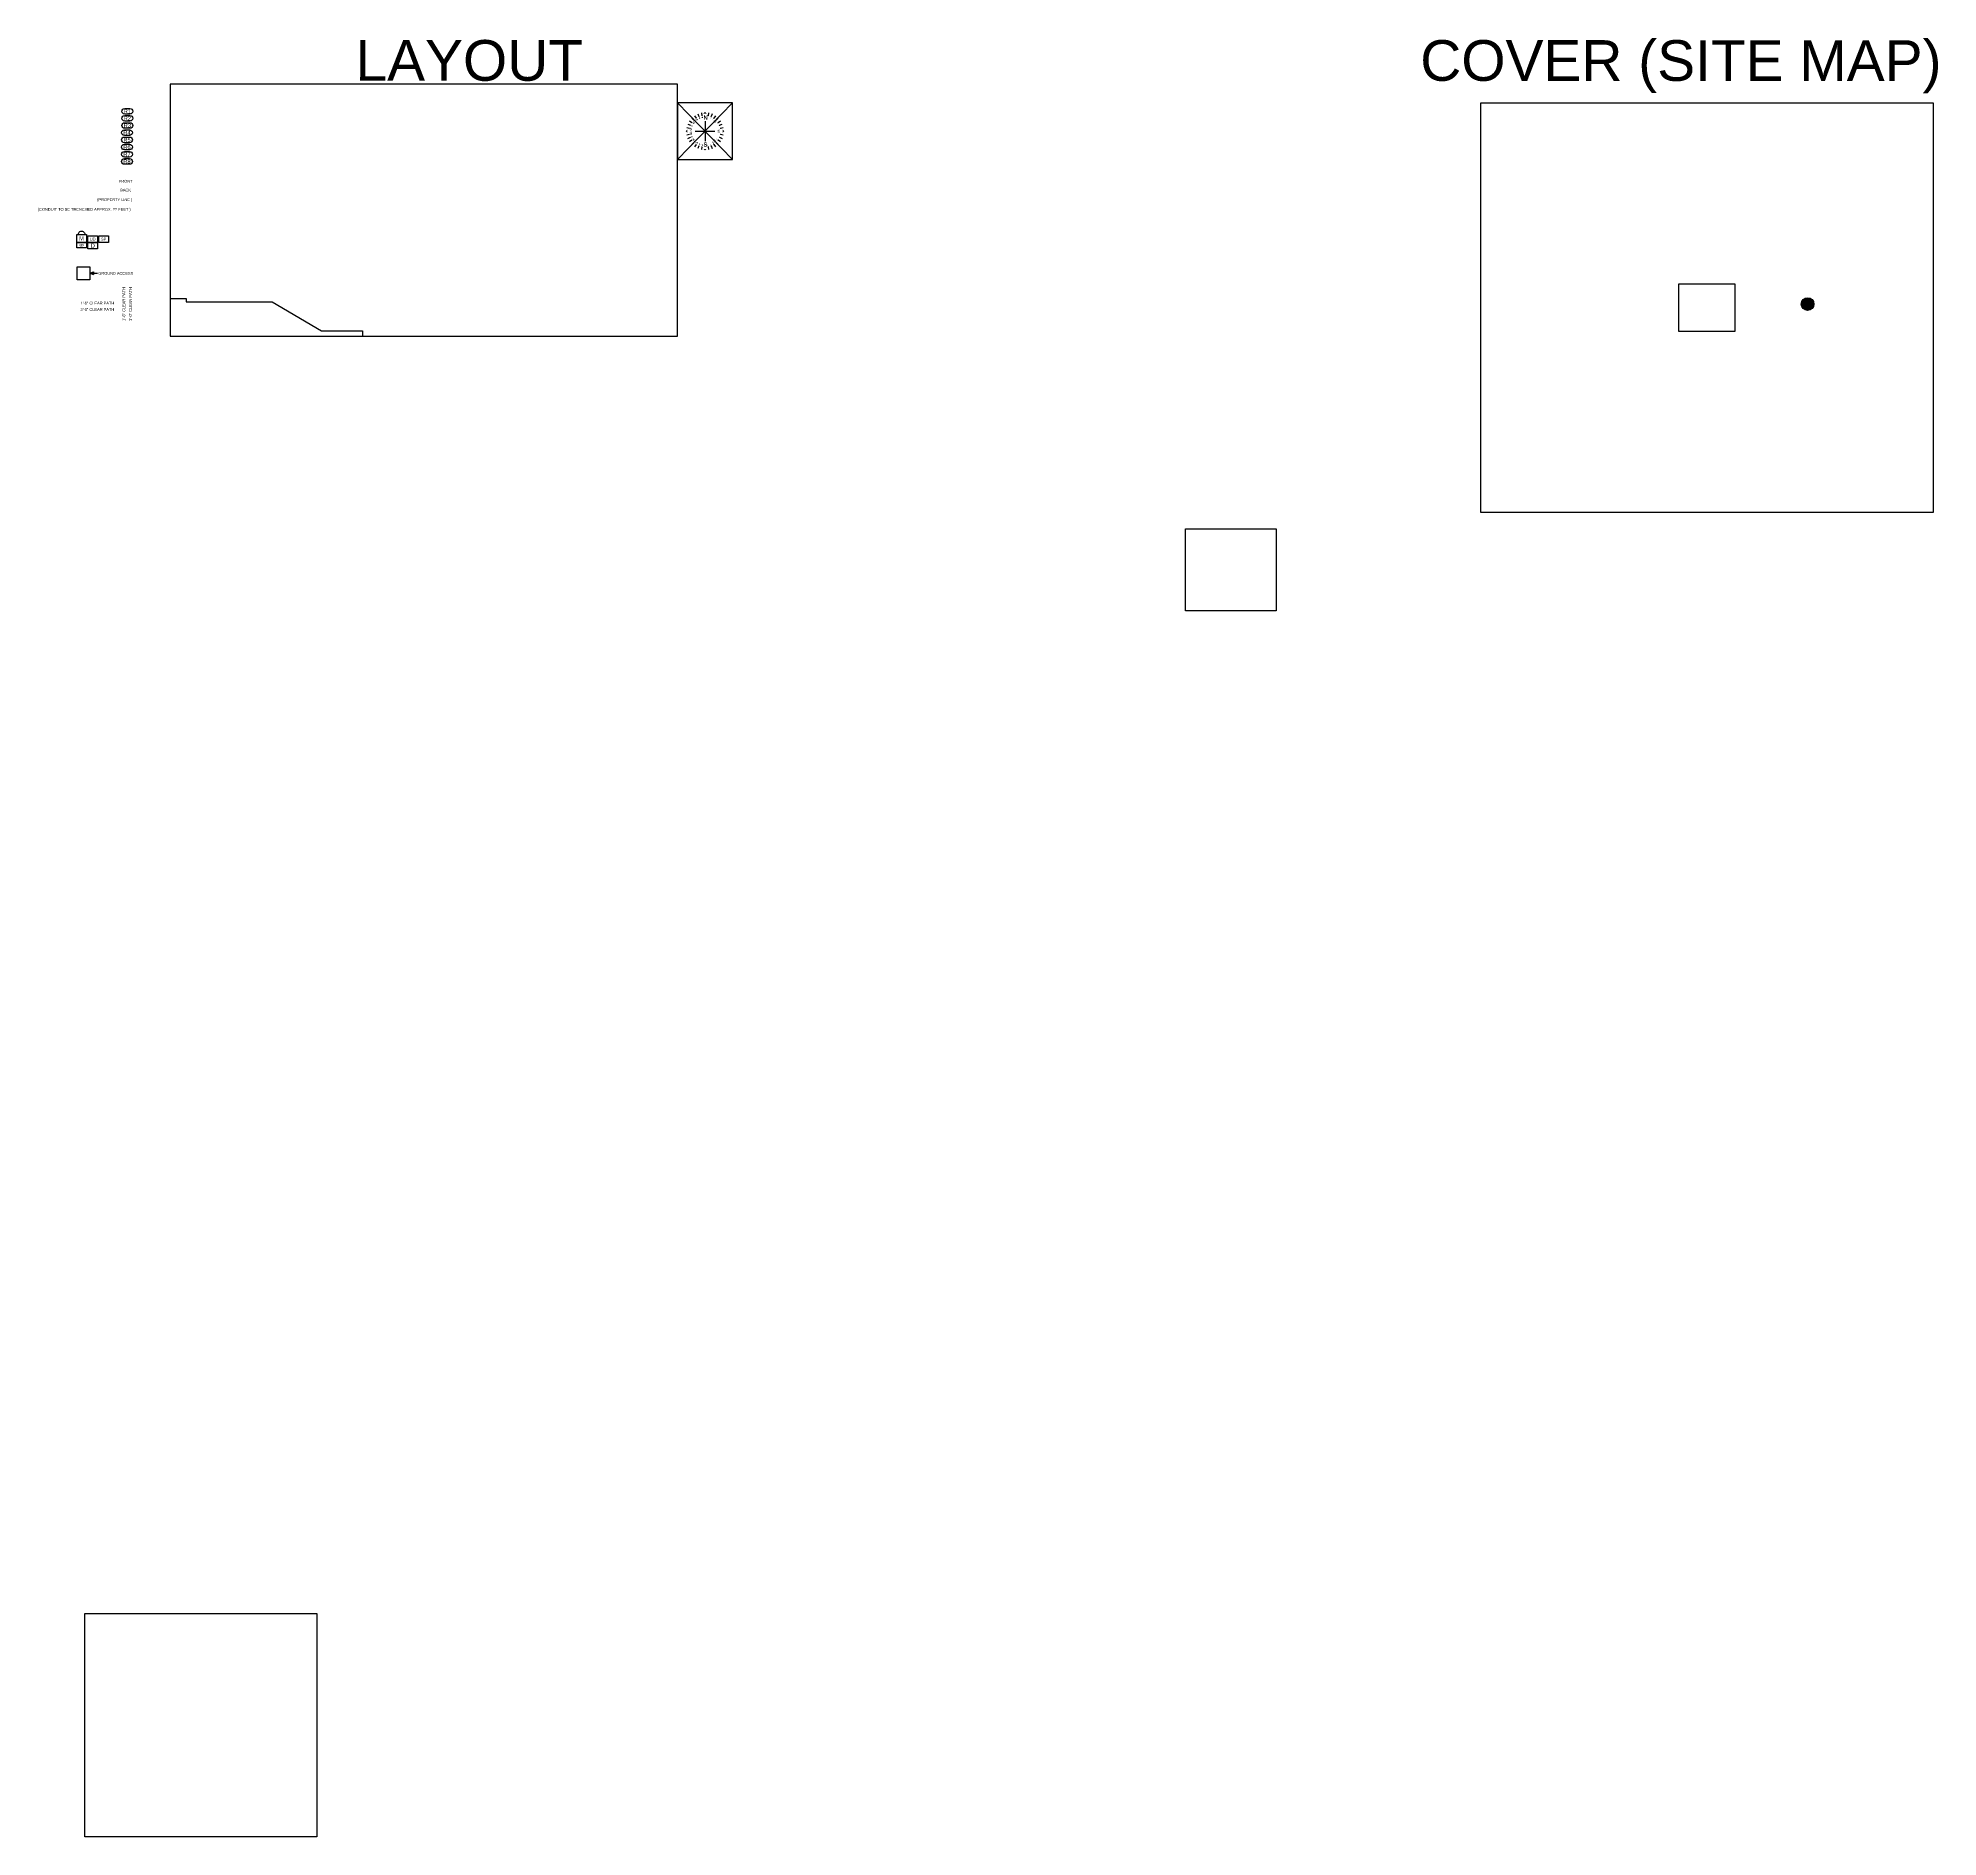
# Model space of a CAD drawing. Header units: feet. Extents: x -13431 to 10063, y 10370 to 29871.
# Drawn here: x 4732 to 10063, y 10370 to 15419 of the extents above; entities that cross this region are included whole.
import ezdxf
from ezdxf.enums import TextEntityAlignment as Align

# ---------------------------------------------------------------- set-up
doc = ezdxf.new("R2010")
doc.units = ezdxf.units.FT
doc.header["$MEASUREMENT"] = 0
doc.layers.add('LOCKED (NO PRINT)', color=7, linetype='Continuous', plot=False)
for name, color, linetype in [('NORTH ARROW', 7, 'Continuous'), ('Z - ROOF', 3, 'Continuous'), ('Z - TITLEBLOCK TXT', 7, 'Continuous')]:
    doc.layers.add(name, color=color, linetype=linetype)
doc.styles.add('PAPER SPACE TXT', font='technic_.ttf', dxfattribs={"height": 0.125})
doc.styles.get("Standard").update_dxf_attribs({"font": 'calibri.ttf'})
doc.styles.add('TITLE BBLOCK TEXT', font='ARIALUNI.TTF')
picture_1 = doc.add_image_def('image2.png', size_in_pixel=(192, 185))
picture_2 = doc.add_image_def('image1.png', size_in_pixel=(153, 138))

# ---------------------------------------------------------------- blocks, each defined once
blk = doc.blocks.new('*U66')
at = {"layer": 'NORTH ARROW'}
h = blk.add_hatch(color=256, dxfattribs=at)
h.dxf.hatch_style = 1
h.paths.add_polyline_path([(0, 0.405), (-0.035, 0.368, -0.023421), (0, 0.369)])
h.paths.add_polyline_path([(0, 0.405), (0, 0.369, -0.023421), (0.035, 0.368)])
h = blk.add_hatch(color=256, dxfattribs=at)
h.dxf.hatch_style = 1
h.paths.add_polyline_path([(-0.405, 0), (-0.368, 0.035, 0.023421), (-0.369, 0)])
h.paths.add_polyline_path([(-0.405, 0), (-0.369, 0, 0.023421), (-0.368, -0.035)])
h = blk.add_hatch(color=256, dxfattribs=at)
h.dxf.hatch_style = 1
h.paths.add_polyline_path([(0.405, 0), (0.368, 0.035, -0.023421), (0.369, 0)])
h.paths.add_polyline_path([(0.405, 0), (0.369, 0, -0.023421), (0.368, -0.035)])
h = blk.add_hatch(color=256, dxfattribs=at)
h.dxf.hatch_style = 1
h.paths.add_polyline_path([(0, -0.405), (-0.035, -0.368, 0.023421), (0, -0.369)])
h.paths.add_polyline_path([(0, -0.405), (0, -0.369, 0.023421), (0.035, -0.368)])
at = {"layer": 'NORTH ARROW', "color": 8, "flags": 128}
for points in [[(-0.382, 0.076), (-0.323, 0.064)], [(-0.36, 0.149), (-0.304, 0.126)], [(-0.324, 0.216), (-0.274, 0.183)], [(-0.216, 0.324), (-0.183, 0.274)], [(-0.149, 0.36), (-0.126, 0.304)], [(-0.076, 0.382), (-0.064, 0.323)], [(0.076, 0.382), (0.064, 0.323)], [(0.149, 0.36), (0.126, 0.304)], [(0.216, 0.324), (0.183, 0.274)], [(0.274, 0.183), (0.324, 0.216)], [(0.304, 0.126), (0.36, 0.149)], [(0.323, 0.064), (0.382, 0.076)], [(-0.382, -0.076), (-0.323, -0.064)], [(-0.36, -0.149), (-0.304, -0.126)], [(-0.324, -0.216), (-0.274, -0.183)], [(-0.183, -0.274), (-0.216, -0.324)], [(-0.126, -0.304), (-0.149, -0.36)], [(-0.064, -0.323), (-0.076, -0.382)], [(0.064, -0.323), (0.076, -0.382)], [(0.126, -0.304), (0.149, -0.36)], [(0.183, -0.274), (0.216, -0.324)], [(0.274, -0.183), (0.324, -0.216)], [(0.304, -0.126), (0.36, -0.149)], [(0.323, -0.064), (0.382, -0.076)]]:
    blk.add_lwpolyline(points, dxfattribs=at)
at = {"layer": 'NORTH ARROW', "color": 1, "flags": 128}
for points in [[(-0.275, 0.275), (-0.233, 0.233)], [(0, 0.207), (0, -0.207)], [(0.233, 0.233), (0.275, 0.275)], [(-0.275, -0.275), (-0.233, -0.233)], [(-0.207, 0), (0.207, 0)], [(0.233, -0.233), (0.275, -0.275)]]:
    blk.add_lwpolyline(points, dxfattribs=at)
at = {"layer": 'Defpoints', "color": 1, "char_height": 0.01641}
for s, width, insert, attachment_point, rotation in [('\\A1;{\\W0.8;281\\H0.7x;\\S1/4;}', 0.03438, (-0.283, 0.07), 3, 348.75), ('\\A1;{\\W0.8;292\\H0.7x;\\S1/2;}', 0.03438, (-0.261, 0.123), 3, 337.5), ('\\A1;{\\W0.8;303\\H0.7x;\\S3/4;}', 0.03438, (-0.232, 0.171), 3, 326.25), ('\\A1;{\\W0.8;326\\H0.7x;\\S1/4;}', 0.05943, (-0.147, 0.245), 3, 303.75), ('\\A1;{\\W0.8;337\\H0.7x;\\S1/2;}', 0.05943, (-0.098, 0.271), 3, 292.5), ('\\A1;{\\W0.8;348\\H0.7x;\\S3/4;}', 0.02966, (-0.043, 0.284), 3, 281.25), ('\\A1;{\\W0.8;11\\H0.7x;\\S1/4;}', 0.02966, (0.046, 0.298), 1, 78.75), ('\\A1;{\\W0.8;22\\H0.7x;\\S1/2;}', 0.05943, (0.101, 0.279), 1, 67.5), ('\\A1;{\\W0.8;33\\H0.7x;\\S3/4;}', 0.05943, (0.154, 0.254), 1, 56.25), ('\\A1;{\\W0.8;56\\H0.7x;\\S1/4;}', 0.03438, (0.239, 0.176), 1, 33.75), ('\\A1;{\\W0.8;67\\H0.7x;\\S1/2;}', 0.03438, (0.27, 0.126), 1, 22.5), ('\\A1;{\\W0.8;78\\H0.7x;\\S3/4;}', 0.03438, (0.288, 0.071), 1, 11.25), ('\\A1;{\\W0.8;258\\H0.7x;\\S3/4;}', 0.03438, (-0.287, -0.043), 3, 11.25), ('\\A1;{\\W0.8;247\\H0.7x;\\S1/2;}', 0.03438, (-0.273, -0.099), 3, 22.5), ('\\A1;{\\W0.8;236\\H0.7x;\\S1/4;}', 0.03438, (-0.246, -0.148), 3, 33.75), ('\\A1;{\\W0.8;213\\H0.7x;\\S3/4;}', 0.03438, (-0.171, -0.231), 3, 56.25), ('\\A1;{\\W0.8;202\\H0.7x;\\S1/2;}', 0.03438, (-0.122, -0.26), 3, 67.5), ('\\A1;{\\W0.8;191\\H0.7x;\\S1/4;}', 0.03438, (-0.069, -0.279), 3, 78.75), ('\\A1;{\\W0.8;168\\H0.7x;\\S3/4;}', 0.03438, (0.069, -0.279), 1, 281.25), ('\\A1;{\\W0.8;157\\H0.7x;\\S1/2;}', 0.03438, (0.122, -0.26), 1, 292.5), ('\\A1;{\\W0.8;146\\H0.7x;\\S1/2;}', 0.03438, (0.171, -0.231), 1, 303.75), ('\\A1;{\\W0.8;123\\H0.7x;\\S3/4;}', 0.03438, (0.246, -0.148), 1, 326.25), ('\\A1;{\\W0.8;112\\H0.7x;\\S1/2;}', 0.03438, (0.273, -0.099), 1, 337.5), ('\\A1;{\\W0.8;101\\H0.7x;\\S1/4;}', 0.03438, (0.287, -0.043), 1, 348.75)]:
    blk.add_mtext_dynamic_manual_height_columns(s, width=width, gutter_width=1, heights=[0], dxfattribs=dict(at, insert=insert, attachment_point=attachment_point, rotation=rotation))
at = {"layer": 'NORTH ARROW', "char_height": 0.04376, "attachment_point": 1}
for s, insert, rotation in [('{\\fTechnicLite|b0|i0|c2|p2;270}', (-0.316, -0.049), 90), ('{\\fTechnicLite|b0|i0|c2|p2;315}', (-0.258, 0.189), 45), ('{\\fTechnicLite|b0|i0|c2|p2;45}', (0.195, 0.242), 315), ('{\\fTechnicLite|b0|i0|c2|p2;90}', (0.309, 0.033), 270), ('{\\fTechnicLite|b0|i0|c2|p2;225}', (-0.189, -0.258), 135), ('{\\fTechnicLite|b0|i0|c2|p2;135}', (0.242, -0.195), 225)]:
    blk.add_mtext_dynamic_manual_height_columns(s, width=0.05, gutter_width=1, heights=[0], dxfattribs=dict(at, insert=insert, rotation=rotation))
at = {"layer": 'NORTH ARROW', "char_height": 0.08753, "attachment_point": 1}
for s, insert in [('{\\fTechnicBold|b0|i0|c2|p2;N}', (-0.031, 0.328)), ('{\\fTechnicBold|b0|i0|c2|p2;S}', (-0.031, -0.234))]:
    blk.add_mtext_dynamic_manual_height_columns(s, width=0.05, gutter_width=1, heights=[0], dxfattribs=dict(at, insert=insert))
blk = doc.blocks.new('A$C035F63DD')
at = {"color": 3}
blk.add_lwpolyline([(-0.08, 0.003, -1), (-0.08, 0.136), (0.043, 0.136, -1), (0.043, 0.003)], format="xyb", close=True, dxfattribs=at)
at = {"layer": 'Z - TITLEBLOCK TXT', "color": 7, "style": 'TITLE BBLOCK TEXT'}
blk.add_text('R1', height=0.096, rotation=359.9886, dxfattribs=at).set_placement((-0.018, 0.07), align=Align.MIDDLE_CENTER)
blk = doc.blocks.new('A$C78CA008D')
at = {"color": 3}
blk.add_lwpolyline([(-0.08, -0.006, -1), (-0.08, 0.126), (0.043, 0.126, -1), (0.043, -0.006)], format="xyb", close=True, dxfattribs=at)
at = {"layer": 'Z - TITLEBLOCK TXT', "color": 7, "style": 'TITLE BBLOCK TEXT'}
blk.add_text('R2', height=0.096, rotation=359.9886, dxfattribs=at).set_placement((-0.018, 0.06), align=Align.MIDDLE_CENTER)
blk = doc.blocks.new('A$C188C70DB')
at = {"color": 3}
blk.add_lwpolyline([(-0.085, 0.01, -1), (-0.085, 0.142), (0.038, 0.142, -1), (0.038, 0.01)], format="xyb", close=True, dxfattribs=at)
at = {"layer": 'Z - TITLEBLOCK TXT', "color": 7, "style": 'TITLE BBLOCK TEXT'}
blk.add_text('R3', height=0.096, rotation=359.9886, dxfattribs=at).set_placement((-0.024, 0.076), align=Align.MIDDLE_CENTER)
blk = doc.blocks.new('A$C192F5397')
at = {"color": 3}
blk.add_lwpolyline([(-0.1, 0.004, -1), (-0.1, 0.136), (0.022, 0.136, -1), (0.022, 0.004)], format="xyb", close=True, dxfattribs=at)
at = {"layer": 'Z - TITLEBLOCK TXT', "color": 7, "style": 'TITLE BBLOCK TEXT'}
blk.add_text('R4', height=0.096, rotation=359.9886, dxfattribs=at).set_placement((-0.039, 0.07), align=Align.MIDDLE_CENTER)
blk = doc.blocks.new('A$C2E9D7AD3')
at = {"color": 3}
blk.add_lwpolyline([(-0.084, 0.006, -1), (-0.084, 0.139), (0.039, 0.139, -1), (0.039, 0.006)], format="xyb", close=True, dxfattribs=at)
at = {"layer": 'Z - TITLEBLOCK TXT', "color": 7, "style": 'TITLE BBLOCK TEXT'}
blk.add_text('R5', height=0.096, rotation=359.9886, dxfattribs=at).set_placement((-0.022, 0.072), align=Align.MIDDLE_CENTER)
blk = doc.blocks.new('A$C1B3971E3')
at = {"color": 3}
blk.add_lwpolyline([(-0.082, 0.003, -1), (-0.082, 0.135), (0.04, 0.135, -1), (0.04, 0.003)], format="xyb", close=True, dxfattribs=at)
at = {"layer": 'Z - TITLEBLOCK TXT', "color": 7, "style": 'TITLE BBLOCK TEXT'}
blk.add_text('R6', height=0.096, rotation=359.9886, dxfattribs=at).set_placement((-0.021, 0.069), align=Align.MIDDLE_CENTER)
blk = doc.blocks.new('A$C45660E13')
at = {"color": 3}
blk.add_lwpolyline([(-0.114, 0.013, -1), (-0.114, 0.145), (0.009, 0.145, -1), (0.009, 0.013)], format="xyb", close=True, dxfattribs=at)
at = {"layer": 'Z - TITLEBLOCK TXT', "color": 7, "style": 'TITLE BBLOCK TEXT'}
blk.add_text('R7', height=0.096, rotation=359.9886, dxfattribs=at).set_placement((-0.053, 0.079), align=Align.MIDDLE_CENTER)
blk = doc.blocks.new('A$C04943D0C')
at = {"color": 3}
blk.add_lwpolyline([(-0.088, -0.034, -1), (-0.088, 0.099), (0.035, 0.099, -1), (0.035, -0.034)], format="xyb", close=True, dxfattribs=at)
at = {"layer": 'Z - TITLEBLOCK TXT', "color": 7, "style": 'TITLE BBLOCK TEXT'}
blk.add_text('R8', height=0.096, rotation=359.9886, dxfattribs=at).set_placement((-0.027, 0.032), align=Align.MIDDLE_CENTER)
blk = doc.blocks.new('*U135')
h = blk.add_hatch(color=10)
h.dxf.hatch_style = 1
h.paths.add_polyline_path([(27.7, -0.1), (27.7, 3.8), (18, 0), (27.7, -3.8)], flags=17)
h.paths.add_polyline_path([(18, 0), (27.7, -3.8)], flags=16)
edge = h.paths.add_edge_path()
edge.add_line((18, 0), (27.7, 3.8))
edge.add_line((27.7, 3.8), (27.7, -3.8))
at = {"color": 10}
for p, q in [((18, 0), (27.7, 3.8, 77.4)), ((18, 0), (27.7, 3.8, 77.4)), ((18, 0), (39, 0)), ((18, 0), (27.7, -3.8, 77.4)), ((18, 0), (39, 0)), ((27.7, -3.8, 77.4), (18, 0)), ((27.7, -0.1, 1.4), (27.7, 3.8, 77.4)), ((27.7, 3.8, 77.4), (27.7, -3.8, 77.4)), ((27.7, -0.1, 1.4), (27.7, -3.8, 77.4))]:
    blk.add_line(p, q, dxfattribs=at)
at = {"color": 10, "flags": 128}
blk.add_lwpolyline([(-18, 18), (18, 18), (18, -18), (-18, -18), (-18, 18)], dxfattribs=at)
at = {"layer": 'Z - TITLEBLOCK TXT', "color": 7, "style": 'TITLE BBLOCK TEXT'}
blk.add_text('GROUND ACCESS', height=7.925, rotation=359.9886, dxfattribs=at).set_placement((41.4, -4.1, 57.9))
blk = doc.blocks.new('*U229')
at = {"color": 1, "flags": 128}
blk.add_lwpolyline([(22.8, 22.2), (27.2, 22.2), (27.2, 0), (0, 0), (0, 22.2), (4.4, 22.2, -1.000086), (22.8, 22.2), (22.8, 22.2), (27.2, 22.2), (27.2, 0), (0, 0), (0, 22.2), (22.8, 22.2)], format="xyb", dxfattribs=at)
at = {"color": 1}
for points in [[(30.9, 18.3), (58.1, 18.3), (58.1, 0), (30.9, 0)], [(61.8, 18.3), (89, 18.3), (89, 0), (61.8, 0)], [(0, 0), (27.2, 0), (27.2, -15.5), (0, -15.5)], [(30.9, 0), (58.1, 0), (58.1, -18.3), (30.9, -18.3)]]:
    blk.add_lwpolyline(points, close=True, dxfattribs=at)
at = {"color": 1, "style": 'PAPER SPACE TXT'}
for s, height, p in [('M', 11.9, (13.6, 11.1)), ('UD', 7.99, (44.9, 9.1)), ('SP', 7.99, (75.7, 9.1)), ('D', 11.9, (45, -9.2))]:
    blk.add_text(s, height=height, dxfattribs=at).set_placement(p, align=Align.MIDDLE_CENTER)
blk.add_text('ep', height=7.99, rotation=359.9986, dxfattribs=at).set_placement((13.6, -6.8), align=Align.MIDDLE_CENTER)

msp = doc.modelspace()

# ---------------------------------------------------------------- hatches: boundary and pattern name
h = msp.add_hatch(color=10)
h.dxf.hatch_style = 1
h.paths.add_polyline_path([(9715.25, 14672.53, 1), (9679.86, 14672.53, 1)])

# ---------------------------------------------------------------- linework, layer by layer
at = {"color": 10}
msp.add_circle((9697.55, 14672.53), 17.7, dxfattribs=at)
at = {"layer": 'LOCKED (NO PRINT)'}
for p, q in [((6680.73, 15077.79), (6525.96, 15237.34)), ((6525.96, 15077.79), (6680.73, 15237.34))]:
    msp.add_line(p, q, dxfattribs=at)
at = {"layer": 'LOCKED (NO PRINT)', "color": 7}
msp.add_lwpolyline([(6525.96, 15289.65), (5102.35, 15289.65), (5102.35, 14582.12), (6525.96, 14582.12)], close=True, dxfattribs=at)
at = {"layer": 'LOCKED (NO PRINT)'}
for points in [[(6680.73, 15237.34), (6525.96, 15237.34), (6525.96, 15077.79), (6680.73, 15077.79)], [(8780.37, 15237.34), (10049.96, 15237.34), (10049.96, 14087.05), (8780.37, 14087.05)]]:
    msp.add_lwpolyline(points, close=True, dxfattribs=at)
at = {"layer": 'LOCKED (NO PRINT)', "color": 10}
msp.add_lwpolyline([(9494.1, 14728.47), (9335.28, 14728.47), (9335.28, 14596.71), (9494.1, 14596.71)], close=True, dxfattribs=at)
at = {"layer": 'LOCKED (NO PRINT)', "color": 7}
msp.add_lwpolyline([(5102.37, 14688.35), (5147.04, 14688.35), (5147.04, 14678.35), (5388.31, 14678.35), (5526.98, 14597.16), (5642.02, 14597.16), (5642.02, 14582.12)], dxfattribs=at)

# ---------------------------------------------------------------- block references
at = {"xscale": 118.7716407580049, "yscale": 118.7716407580049, "zscale": 118.7716407580049}
for name, p in [('A$C035F63DD', (4984.4, 15205.18)), ('A$C78CA008D', (4984.4, 15186.69)), ('A$C192F5397', (4985.93, 15145.1)), ('A$C188C70DB', (4985.04, 15164.61)), ('A$C2E9D7AD3', (4983.95, 15124.64)), ('A$C1B3971E3', (4983.79, 15104.84)), ('A$C45660E13', (4987.53, 15083.45)), ('A$C04943D0C', (4984.46, 15068.84))]:
    msp.add_blockref(name, p, dxfattribs=at)
at = {"color": 3}
for name, p in [('*U229', (4840.18, 14845.62)), ('*U135', (4859.37, 14758.78))]:
    msp.add_blockref(name, p, dxfattribs=at)
at = {"layer": 'Z - ROOF', "xscale": 134.5681912831446, "yscale": 134.5681912831446, "zscale": 134.5681912831446}
msp.add_blockref('*U66', (6603.34, 15157.56), dxfattribs=at)

# ---------------------------------------------------------------- texts
at = {"layer": 'LOCKED (NO PRINT)', "color": 7, "style": 'TITLE BBLOCK TEXT'}
for s, height, p in [('LAYOUT', 114.235, (5622.56, 15299.21)), ('COVER (SITE MAP)', 114.2354, (8610.49, 15298.94))]:
    msp.add_text(s, height=height, rotation=359.98856, dxfattribs=at).set_placement(p)
at = {"layer": 'Z - TITLEBLOCK TXT', "color": 7, "style": 'TITLE BBLOCK TEXT'}
for s, height, rotation, p in [('FRONT', 7.925, 359.98856, (4958.67, 15013.09)), ('BACK', 7.925, 359.98856, (4962.22, 14988.3)), ('(CONDUIT TO BE TRENCHED APPROX. ?? FEET )', 7.9252, 359.98856, (4730.89, 14934.22)), ('1\'-6" CLEAR PATH', 7.9252, 90, (4976.38, 14625.29, 230.79)), ('3\'-0" CLEAR PATH', 7.9252, 90, (4995.29, 14625.29, 230.79)), ('1\'-6" CLEAR PATH', 7.9252, 359.98856, (4850.73, 14671.27, 230.79)), ('3\'-0" CLEAR PATH', 7.9252, 359.98856, (4850.73, 14653.27, 230.79))]:
    msp.add_text(s, height=height, rotation=rotation, dxfattribs=at).set_placement(p)

# ---------------------------------------------------------------- pictures from other files: only their frames are drawn
at = {"color": 3}
image = msp.add_image(picture_2, insert=(7952.09, 13811.97), size_in_units=(254.44, 229.49), dxfattribs=dict(at, fade=30))
image.dxf.flags = 15
image = msp.add_image(picture_1, insert=(4863.11, 10370.49), size_in_units=(650.75, 627.02), dxfattribs=dict(at, fade=30))
image.dxf.flags = 15

# ---------------------------------------------------------------- next in the draw order: texts
at = {"layer": 'Z - TITLEBLOCK TXT', "color": 7, "insert": (4894.95, 14969.29), "char_height": 7.9252, "width": 103.9415, "attachment_point": 1, "rotation": 359.98856, "style": 'TITLE BBLOCK TEXT', "bg_fill": 3, "box_fill_scale": 1.5, "bg_fill_color": 256, "bg_fill_transparency": 0}
msp.add_mtext('\\pi2.5005;(PROPERTY LINE )', dxfattribs=at)

doc.saveas('drawing.dxf')
